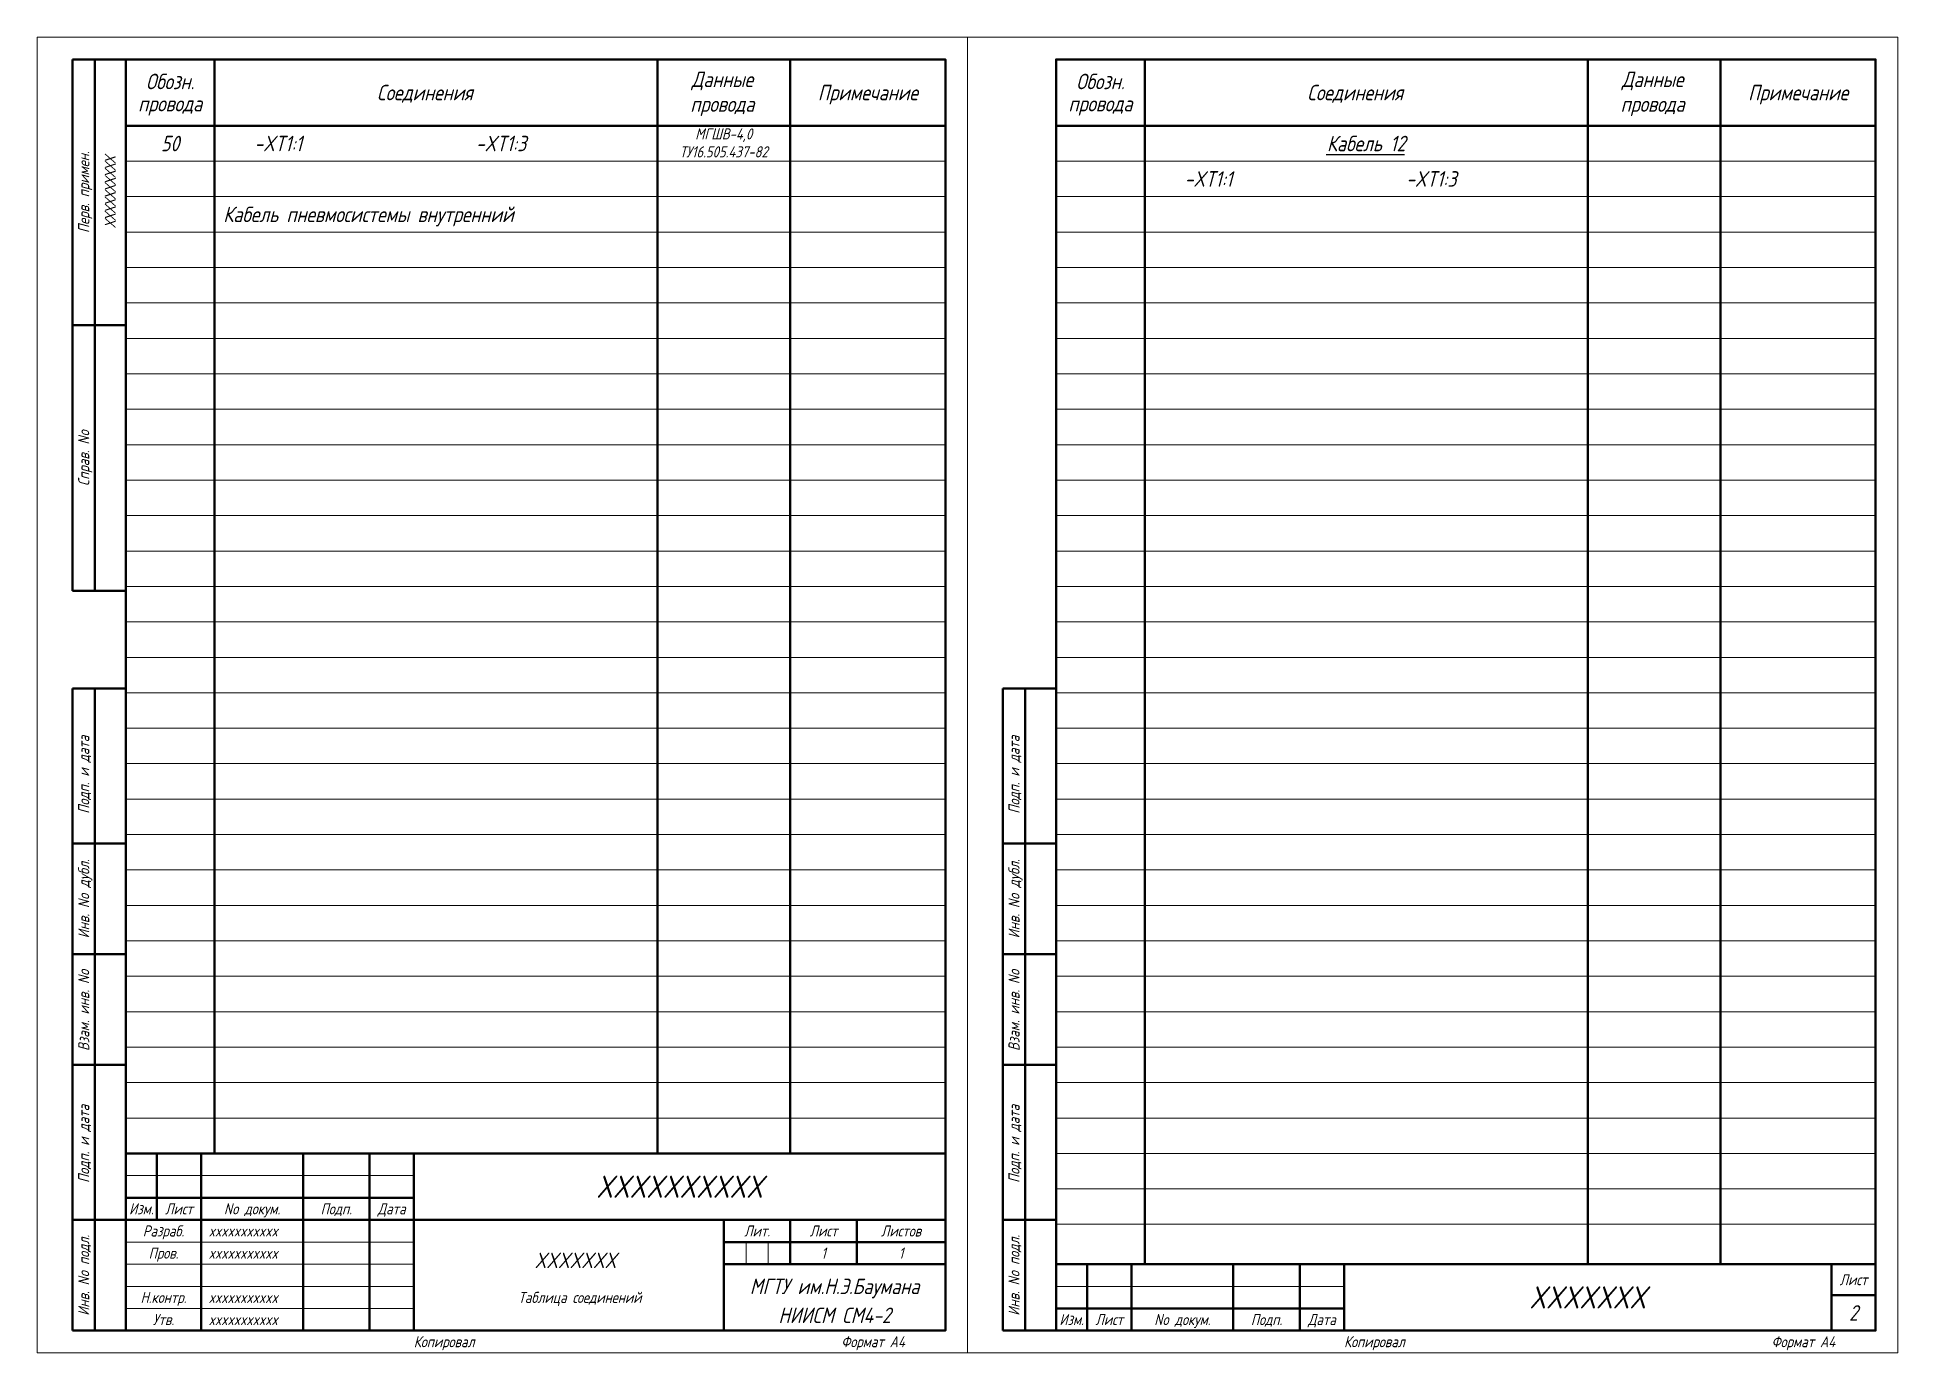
# Model space of a CAD drawing. Header units: millimetres. Extents: x 108 to 2419, y -459 to 1780.
# Drawn here: x 108.4 to 528.4, y 84.7 to 381.7 of the extents above; entities that cross this region are included whole.
import ezdxf
from ezdxf.enums import TextEntityAlignment as Align

# ---------------------------------------------------------------- set-up
doc = ezdxf.new("R2010")
doc.units = ezdxf.units.MM
for name, color, linetype, lineweight in [('OSN25', 2, 'Continuous', 20), ('OSN50', 3, 'Continuous', 50), ('TEXT', 1, 'Continuous', 30)]:
    doc.layers.add(name, color=color, linetype=linetype, lineweight=lineweight)
doc.styles.add('E', font='simplex.shx', dxfattribs={"width": 0.8, "oblique": 15})

msp = doc.modelspace()

# ---------------------------------------------------------------- texts
at = {"layer": 'TEXT', "style": 'E', "oblique": 15, "width": 0.8}
for s, height, p in [('Данные', 3.5, (263.02, 372.16)), ('Данные', 3.5, (473.02, 372.16)), ('Обозн.', 3.5, (138.37, 371.68)), ('Соединения', 3.5, (195.87, 369.18)), ('Примечание', 3.5, (295.87, 369.18)), ('Обозн.', 3.5, (348.37, 371.68)), ('Соединения', 3.5, (405.87, 369.18)), ('Примечание', 3.5, (505.87, 369.18)), ('провода', 3.5, (138.37, 366.68)), ('провода', 3.5, (263.02, 366.59)), ('провода', 3.5, (348.37, 366.68)), ('провода', 3.5, (473.02, 366.59)), ('50', 3.5, (138.37, 357.68)), ('ТУ16.505.437-82', 2.5, (263.34, 355.8)), ('МГШВ-4,0', 2.5, (263.34, 359.84)), ('%%uКабель 12', 3.5, (408.37, 357.68)), ('XXXXXXXXXX', 5, (253.37, 122.18)), ('Изм.', 2.5, (131.87, 117.18)), ('Лист', 2.5, (140.37, 117.18)), ('No докум.', 2.5, (156.87, 117.18)), ('Подп.', 2.5, (175.87, 117.18)), ('Дата', 2.5, (188.37, 117.18)), ('Разраб.', 2.5, (136.87, 112.18)), ('Лит.', 2.5, (270.87, 112.18)), ('Лист', 2.5, (285.87, 112.18)), ('Листов', 2.5, (303.37, 112.18)), ('Пров.', 2.5, (136.87, 107.18)), ('XXXXXXX', 3.5, (229.87, 105.54)), ('1', 2.5, (285.87, 107.18)), ('1', 2.5, (303.37, 107.18)), ('МГТУ им.Н.Э.Баумана', 3.5, (288.37, 99.68)), ('Лист', 2.5, (518.37, 101.18)), ('Н.контр.', 2.5, (136.87, 97.18)), ('Таблица соединений', 2.5, (230.87, 97.18)), ('XXXXXXX', 5, (458.37, 97.18)), ('Утв.', 2.5, (136.87, 92.18)), ('НИИСМ СМ4-2', 3.5, (288.37, 93.14)), ('Изм.', 2.5, (341.87, 92.18)), ('Лист', 2.5, (350.37, 92.18)), ('No докум.', 2.5, (366.87, 92.18)), ('Подп.', 2.5, (385.87, 92.18)), ('Дата', 2.5, (398.37, 92.18)), ('2', 3.5, (518.37, 93.68))]:
    msp.add_text(s, height=height, dxfattribs=at).set_placement(p, align=Align.MIDDLE_CENTER)
for s, height, p in [('-XT1:1', 3.5, (157.37, 357.68)), ('-XT1:3', 3.5, (207.37, 357.68)), ('-XT1:1', 3.5, (367.37, 349.68)), ('-XT1:3', 3.5, (417.37, 349.68)), ('Кабель пневмосистемы внутренний', 3.5, (150.37, 341.68)), ('xxxxxxxxxxx', 2.5, (147.07, 112.18)), ('xxxxxxxxxxx', 2.5, (147.07, 107.18)), ('xxxxxxxxxxx', 2.5, (147.07, 97.18)), ('xxxxxxxxxxx', 2.5, (147.07, 92.18))]:
    msp.add_text(s, height=height, dxfattribs=at).set_placement(p, align=Align.MIDDLE_LEFT)
for s, p in [('Перв. примен.', (118.87, 346.68)), ('ХХХХХХХХХХ', (124.87, 346.68)), ('Справ. No', (118.87, 286.68)), ('Подп. и дата', (118.87, 215.18)), ('Подп. и дата', (328.87, 215.18)), ('Инв. No дубл.', (118.87, 187.17)), ('Инв. No дубл.', (328.87, 187.17)), ('Взам. инв. No', (118.87, 162.01)), ('Взам. инв. No', (328.87, 162.01)), ('Подп. и дата', (118.87, 131.84)), ('Подп. и дата', (328.87, 131.84)), ('Инв. No подл.', (118.87, 102.17)), ('Инв. No подл.', (328.87, 102.17))]:
    msp.add_text(s, height=2.5, rotation=90, dxfattribs=at).set_placement(p, align=Align.MIDDLE_CENTER)
at = {"layer": 'TEXT', "linetype": 'Continuous', "style": 'E', "oblique": 15, "width": 0.8}
for s, p in [('Копировал', (193.37, 85.93)), ('Формат A4', (289.87, 85.93)), ('Копировал', (403.37, 85.93)), ('Формат A4', (499.87, 85.93))]:
    msp.add_text(s, height=2.5, dxfattribs=at).set_placement(p)

# ---------------------------------------------------------------- linework, layer by layer
at = {"layer": 'OSN25'}
for p, q in [((128.37, 353.68), (313.37, 353.68)), ((338.37, 353.68), (523.37, 353.68)), ((128.37, 345.68), (313.37, 345.68)), ((338.37, 345.68), (523.37, 345.68)), ((128.37, 337.68), (313.37, 337.68)), ((338.37, 337.68), (523.37, 337.68)), ((128.37, 329.68), (313.37, 329.68)), ((338.37, 329.68), (523.37, 329.68)), ((128.37, 321.68), (313.37, 321.68)), ((338.37, 321.68), (523.37, 321.68)), ((128.37, 313.68), (313.37, 313.68)), ((338.37, 313.68), (523.37, 313.68)), ((128.37, 305.68), (313.37, 305.68)), ((338.37, 305.68), (523.37, 305.68)), ((128.37, 297.68), (313.37, 297.68)), ((338.37, 297.68), (523.37, 297.68)), ((128.37, 289.68), (313.37, 289.68)), ((338.37, 289.68), (523.37, 289.68)), ((128.37, 281.68), (313.37, 281.68)), ((338.37, 281.68), (523.37, 281.68)), ((128.37, 273.68), (313.37, 273.68)), ((338.37, 273.68), (523.37, 273.68)), ((128.37, 265.68), (313.37, 265.68)), ((338.37, 265.68), (523.37, 265.68)), ((128.37, 257.68), (313.37, 257.68)), ((338.37, 257.68), (523.37, 257.68)), ((128.37, 249.68), (313.37, 249.68)), ((338.37, 249.68), (523.37, 249.68)), ((128.37, 241.68), (313.37, 241.68)), ((338.37, 241.68), (523.37, 241.68)), ((128.37, 233.68), (313.37, 233.68)), ((338.37, 233.68), (523.37, 233.68)), ((128.37, 225.68), (313.37, 225.68)), ((338.37, 225.68), (523.37, 225.68)), ((128.37, 217.68), (313.37, 217.68)), ((338.37, 217.68), (523.37, 217.68)), ((128.37, 209.68), (313.37, 209.68)), ((338.37, 209.68), (523.37, 209.68)), ((128.37, 201.68), (313.37, 201.68)), ((338.37, 201.68), (523.37, 201.68)), ((128.37, 193.68), (313.37, 193.68)), ((338.37, 193.68), (523.37, 193.68)), ((128.37, 185.68), (313.37, 185.68)), ((338.37, 185.68), (523.37, 185.68)), ((128.37, 177.68), (313.37, 177.68)), ((338.37, 177.68), (523.37, 177.68)), ((128.37, 169.68), (313.37, 169.68)), ((338.37, 169.68), (523.37, 169.68)), ((128.37, 161.68), (313.37, 161.68)), ((338.37, 161.68), (523.37, 161.68)), ((128.37, 153.68), (313.37, 153.68)), ((338.37, 153.68), (523.37, 153.68)), ((128.37, 145.68), (313.37, 145.68)), ((338.37, 145.68), (523.37, 145.68)), ((128.37, 137.68), (313.37, 137.68)), ((338.37, 137.68), (523.37, 137.68)), ((338.37, 129.68), (523.37, 129.68)), ((128.37, 124.68), (193.37, 124.68)), ((338.37, 121.68), (523.37, 121.68)), ((338.37, 113.68), (523.37, 113.68)), ((128.37, 109.68), (193.37, 109.68)), ((268.37, 109.68), (268.37, 104.68)), ((273.37, 109.68), (273.37, 104.68)), ((128.37, 104.68), (193.37, 104.68)), ((128.37, 99.68), (193.37, 99.68)), ((338.37, 99.68), (403.37, 99.68)), ((128.37, 94.68), (193.37, 94.68))]:
    msp.add_line(p, q, dxfattribs=at)
for points in [[(108.37, 84.68), (318.37, 84.68), (318.37, 381.68), (108.37, 381.68)], [(318.37, 84.68), (528.37, 84.68), (528.37, 381.68), (318.37, 381.68)]]:
    msp.add_lwpolyline(points, close=True, dxfattribs=at)
at = {"layer": 'OSN50'}
for p, q in [((121.37, 376.68), (121.37, 256.68)), ((148.37, 376.68), (148.37, 129.68)), ((248.37, 376.68), (248.37, 129.68)), ((278.37, 376.68), (278.37, 129.68)), ((358.37, 376.68), (358.37, 104.68)), ((458.37, 376.68), (458.37, 104.68)), ((488.37, 376.68), (488.37, 104.68)), ((128.37, 361.68), (313.37, 361.68)), ((338.37, 361.68), (523.37, 361.68)), ((121.37, 89.68), (121.37, 234.68)), ((331.37, 89.68), (331.37, 234.68)), ((128.37, 129.68), (313.37, 129.68)), ((135.37, 129.68), (135.37, 114.68)), ((145.37, 129.68), (145.37, 89.68)), ((168.37, 129.68), (168.37, 89.68)), ((183.37, 129.68), (183.37, 89.68)), ((193.37, 129.68), (193.37, 89.68)), ((128.37, 119.68), (193.37, 119.68)), ((128.37, 114.68), (193.37, 114.68)), ((193.37, 114.68), (313.37, 114.68)), ((263.37, 114.68), (263.37, 89.68)), ((278.37, 114.68), (278.37, 104.68)), ((293.37, 114.68), (293.37, 104.68)), ((263.37, 109.68), (313.37, 109.68)), ((263.37, 104.68), (313.37, 104.68)), ((338.37, 104.68), (523.37, 104.68)), ((345.37, 104.68), (345.37, 89.68)), ((355.37, 104.68), (355.37, 89.68)), ((378.37, 104.68), (378.37, 89.68)), ((393.37, 104.68), (393.37, 89.68)), ((403.37, 104.68), (403.37, 89.68)), ((513.37, 104.68), (513.37, 89.68)), ((513.37, 97.68), (523.37, 97.68)), ((338.37, 94.68), (403.37, 94.68))]:
    msp.add_line(p, q, dxfattribs=at)
for points in [[(116.37, 376.68), (116.37, 256.68)], [(128.37, 376.68), (116.37, 376.68)], [(128.37, 316.68), (116.37, 316.68)], [(116.37, 256.68), (128.37, 256.68)], [(128.37, 234.68), (116.37, 234.68)], [(116.37, 89.68), (116.37, 234.68)], [(326.37, 89.68), (326.37, 234.68)], [(338.37, 234.68), (326.37, 234.68)], [(128.37, 199.68), (116.37, 199.68)], [(338.37, 199.68), (326.37, 199.68)], [(128.37, 174.68), (116.37, 174.68)], [(338.37, 174.68), (326.37, 174.68)], [(128.37, 149.68), (116.37, 149.68)], [(338.37, 149.68), (326.37, 149.68)], [(128.37, 114.68), (116.37, 114.68)], [(338.37, 114.68), (326.37, 114.68)], [(128.37, 89.68), (116.37, 89.68)], [(338.37, 89.68), (326.37, 89.68)]]:
    msp.add_lwpolyline(points, dxfattribs=at)
for points in [[(128.37, 89.68), (313.37, 89.68), (313.37, 376.68), (128.37, 376.68)], [(128.37, 376.68), (313.37, 376.68), (313.37, 129.68), (128.37, 129.68)], [(338.37, 376.68), (523.37, 376.68), (523.37, 104.68), (338.37, 104.68)], [(338.37, 89.68), (523.37, 89.68), (523.37, 376.68), (338.37, 376.68)]]:
    msp.add_lwpolyline(points, close=True, dxfattribs=at)

msp.set_redraw_order([(e.dxf.handle, doc.entitydb.next_handle()) for e in msp.query("TEXT MTEXT ATTDEF DIMENSION ARC_DIMENSION")])  # texts and dimensions are drawn at this point

doc.saveas('drawing.dxf')
